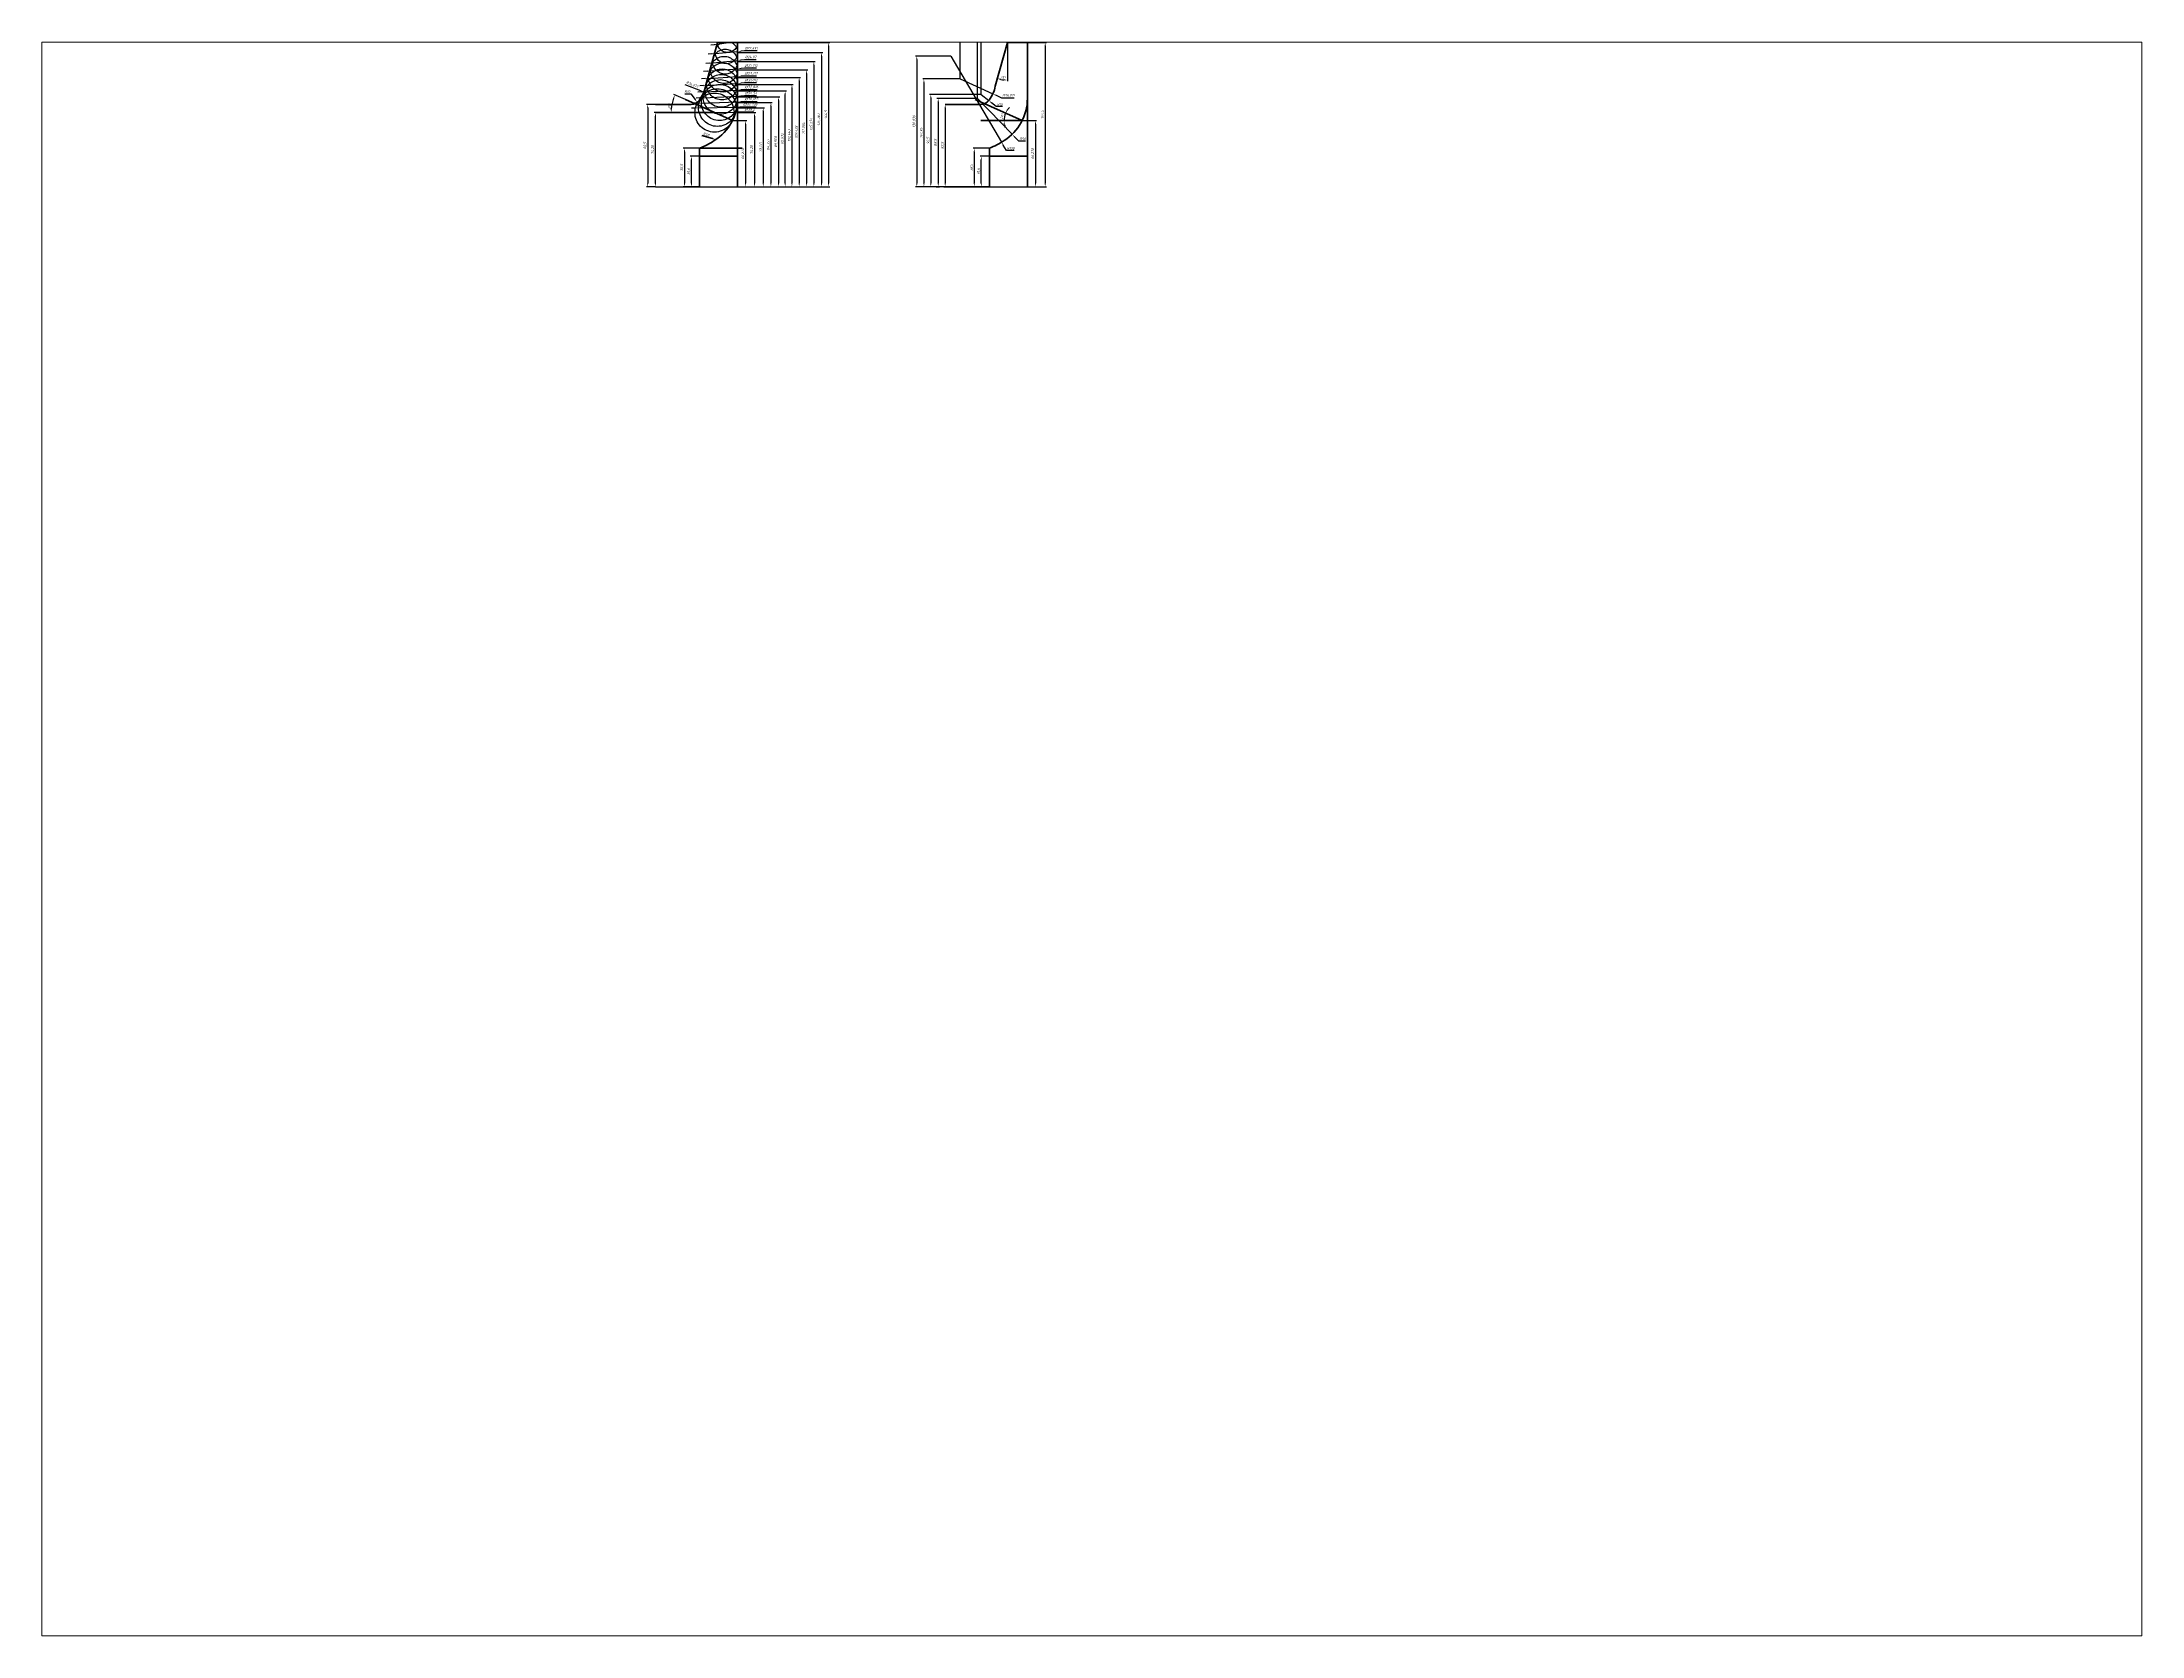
# Paper-space layout 'Лист2' of a CAD drawing. Header units: millimetres. Extents: x 0 to 257, y 0 to 195.
# The model-space entities are those that its viewports show. They can reach past a viewport. Long polylines and large blocks are cut down to what shows.
import ezdxf

# ---------------------------------------------------------------- set-up
doc = ezdxf.new("R2010")
doc.units = ezdxf.units.MM
doc.linetypes.add('невидимая2', pattern=[4.7625, 3.175, -1.5875])
doc.layers.get('0').update_dxf_attribs({"lineweight": 53})
for name, color, linetype, lineweight in [('Контур', 7, 'Continuous', 50), ('кр', 10, 'Continuous', 53), ('пунктир', 7, 'невидимая2', 25), ('размеры', 7, 'Continuous', 25)]:
    doc.layers.add(name, color=color, linetype=linetype, lineweight=lineweight)
doc.styles.add('Размер', font='isocpeur.ttf', dxfattribs={"oblique": 15})
doc.dimstyles.new('Две стрелки', dxfattribs={"dimtxt": 2.5, "dimasz": 3.5, "dimexe": 1.25, "dimexo": 0, "dimgap": 1, "dimtad": 1, "dimdec": 3, "dimtxsty": 'Размер', "dimcen": 2.5, "dimadec": 0, "dimazin": 0, "dimtfac": 1, "dimtdec": 3, "dimtmove": 0, "dimatfit": 3, "dimfxl": 1, "dimarcsym": 0})
doc.dimstyles.new('Две стрелки$3', dxfattribs={"dimtxt": 2.5, "dimasz": 3.5, "dimexe": 1.25, "dimexo": 0, "dimgap": 1, "dimtad": 1, "dimtoh": 1, "dimdec": 3, "dimtxsty": 'Размер', "dimcen": 2.5, "dimadec": 0, "dimazin": 0, "dimtfac": 1, "dimtdec": 3, "dimtmove": 0, "dimatfit": 3, "dimfxl": 1, "dimarcsym": 0})
doc.dimstyles.new('Две стрелки$4', dxfattribs={"dimtxt": 2.5, "dimasz": 3.5, "dimexe": 1.25, "dimexo": 0, "dimgap": 1, "dimtad": 1, "dimtoh": 1, "dimdec": 3, "dimtxsty": 'Размер', "dimcen": 2.5, "dimadec": 0, "dimazin": 0, "dimtfac": 1, "dimtdec": 3, "dimtmove": 0, "dimatfit": 3, "dimfxl": 1, "dimarcsym": 0})

# ---------------------------------------------------------------- blocks, each defined once
blk = doc.blocks.new('*D52')
at = {"color": 0, "lineweight": -2, "transparency": 16777216}
for p, q in [((124.8, 137.5), (139.3, 137.5)), ((138, 134), (138, 74.7)), ((130, 71.2), (139.3, 71.2))]:
    blk.add_line(p, q, dxfattribs=at)
at = {"color": 0, "transparency": 16777216}
for points in [[(137.5, 134), (138.6, 134), (138, 137.5)], [(137.5, 74.7), (138.6, 74.7), (138, 71.2)]]:
    blk.add_solid(points, dxfattribs=at)
at = {"layer": 'Defpoints', "color": 0, "transparency": 16777216}
for p in [(124.8, 137.5), (130, 71.2), (138, 71.2)]:
    blk.add_point(p, dxfattribs=at)
at = {"color": 0, "transparency": 16777216, "insert": (135.5, 104.4), "char_height": 2.5, "attachment_point": 5, "rotation": 90, "style": 'Размер'}
blk.add_mtext('66,278', dxfattribs=at)
blk = doc.blocks.new('*D53')
at = {"color": 0, "lineweight": -2, "transparency": 16777216}
for p, q in [((130, 145.5), (148.2, 145.5)), ((146.9, 142), (146.9, 74.7)), ((139.3, 71.2), (148.2, 71.2))]:
    blk.add_line(p, q, dxfattribs=at)
at = {"color": 0, "transparency": 16777216}
for points in [[(146.3, 142), (147.5, 142), (146.9, 145.5)], [(146.3, 74.7), (147.5, 74.7), (146.9, 71.2)]]:
    blk.add_solid(points, dxfattribs=at)
at = {"layer": 'Defpoints', "color": 0, "transparency": 16777216}
for p in [(130, 145.5), (139.3, 71.2), (146.9, 71.2)]:
    blk.add_point(p, dxfattribs=at)
at = {"color": 0, "transparency": 16777216, "insert": (144.4, 108.4), "char_height": 2.5, "attachment_point": 5, "rotation": 90, "style": 'Размер'}
blk.add_mtext('74,25', dxfattribs=at)
blk = doc.blocks.new('*D54')
at = {"color": 0, "lineweight": -2, "transparency": 16777216}
for p, q in [((130, 150.4), (156.9, 150.4)), ((155.7, 146.9), (155.7, 74.7)), ((148.2, 71.2), (156.9, 71.2))]:
    blk.add_line(p, q, dxfattribs=at)
at = {"color": 0, "transparency": 16777216}
for points in [[(155.1, 146.9), (156.3, 146.9), (155.7, 150.4)], [(155.1, 74.7), (156.3, 74.7), (155.7, 71.2)]]:
    blk.add_solid(points, dxfattribs=at)
at = {"layer": 'Defpoints', "color": 0, "transparency": 16777216}
for p in [(130, 150.4), (148.2, 71.2), (155.7, 71.2)]:
    blk.add_point(p, dxfattribs=at)
at = {"color": 0, "transparency": 16777216, "insert": (153.2, 110.8), "char_height": 2.5, "attachment_point": 5, "rotation": 90, "style": 'Размер'}
blk.add_mtext('79,131', dxfattribs=at)
blk = doc.blocks.new('*D55')
at = {"color": 0, "lineweight": -2, "transparency": 16777216}
for p, q in [((130, 155.6), (164.6, 155.6)), ((163.4, 152.1), (163.4, 74.7)), ((156.9, 71.2), (164.6, 71.2))]:
    blk.add_line(p, q, dxfattribs=at)
at = {"color": 0, "transparency": 16777216}
for points in [[(162.8, 152.1), (164, 152.1), (163.4, 155.6)], [(162.8, 74.7), (164, 74.7), (163.4, 71.2)]]:
    blk.add_solid(points, dxfattribs=at)
at = {"layer": 'Defpoints', "color": 0, "transparency": 16777216}
for p in [(130, 155.6), (156.9, 71.2), (163.4, 71.2)]:
    blk.add_point(p, dxfattribs=at)
at = {"color": 0, "transparency": 16777216, "insert": (160.9, 113.4), "char_height": 2.5, "attachment_point": 5, "rotation": 90, "style": 'Размер'}
blk.add_mtext('84,357', dxfattribs=at)
blk = doc.blocks.new('*D56')
at = {"color": 0, "lineweight": -2, "transparency": 16777216}
for p, q in [((130, 161.2), (172.2, 161.2)), ((171, 157.7), (171, 74.7)), ((164.6, 71.2), (172.2, 71.2))]:
    blk.add_line(p, q, dxfattribs=at)
at = {"color": 0, "transparency": 16777216}
for points in [[(170.4, 157.7), (171.5, 157.7), (171, 161.2)], [(170.4, 74.7), (171.5, 74.7), (171, 71.2)]]:
    blk.add_solid(points, dxfattribs=at)
at = {"layer": 'Defpoints', "color": 0, "transparency": 16777216}
for p in [(130, 161.2), (164.6, 71.2), (171, 71.2)]:
    blk.add_point(p, dxfattribs=at)
at = {"color": 0, "transparency": 16777216, "insert": (168.5, 116.2), "char_height": 2.5, "attachment_point": 5, "rotation": 90, "style": 'Размер'}
blk.add_mtext('89,958', dxfattribs=at)
blk = doc.blocks.new('*D57')
at = {"color": 0, "lineweight": -2, "transparency": 16777216}
for p, q in [((130, 167.2), (178.9, 167.2)), ((177.7, 74.7), (177.7, 163.7)), ((172.2, 71.2), (178.9, 71.2))]:
    blk.add_line(p, q, dxfattribs=at)
at = {"color": 0, "transparency": 16777216}
for points in [[(177.1, 163.7), (178.2, 163.7), (177.7, 167.2)], [(177.1, 74.7), (178.2, 74.7), (177.7, 71.2)]]:
    blk.add_solid(points, dxfattribs=at)
at = {"layer": 'Defpoints', "color": 0, "transparency": 16777216}
for p in [(130, 167.2), (177.7, 167.2), (172.2, 71.2)]:
    blk.add_point(p, dxfattribs=at)
at = {"color": 0, "transparency": 16777216, "insert": (175.2, 119.2), "char_height": 2.5, "attachment_point": 5, "rotation": 90, "style": 'Размер'}
blk.add_mtext('95,972', dxfattribs=at)
blk = doc.blocks.new('*D58')
at = {"color": 0, "lineweight": -2, "transparency": 16777216}
for p, q in [((130, 173.7), (185.7, 173.7)), ((184.4, 170.2), (184.4, 74.7)), ((178.9, 71.2), (185.7, 71.2))]:
    blk.add_line(p, q, dxfattribs=at)
at = {"color": 0, "transparency": 16777216}
for points in [[(183.9, 170.2), (185, 170.2), (184.4, 173.7)], [(183.9, 74.7), (185, 74.7), (184.4, 71.2)]]:
    blk.add_solid(points, dxfattribs=at)
at = {"layer": 'Defpoints', "color": 0, "transparency": 16777216}
for p in [(130, 173.7), (178.9, 71.2), (184.4, 71.2)]:
    blk.add_point(p, dxfattribs=at)
at = {"color": 0, "transparency": 16777216, "insert": (181.9, 122.5), "char_height": 2.5, "attachment_point": 5, "rotation": 90, "style": 'Размер'}
blk.add_mtext('102,443', dxfattribs=at)
blk = doc.blocks.new('*D59')
at = {"color": 0, "lineweight": -2, "transparency": 16777216}
for p, q in [((130, 180.7), (192.9, 180.7)), ((191.7, 177.2), (191.7, 74.7)), ((185.7, 71.2), (192.9, 71.2))]:
    blk.add_line(p, q, dxfattribs=at)
at = {"color": 0, "transparency": 16777216}
for points in [[(191.1, 177.2), (192.3, 177.2), (191.7, 180.7)], [(191.1, 74.7), (192.3, 74.7), (191.7, 71.2)]]:
    blk.add_solid(points, dxfattribs=at)
at = {"layer": 'Defpoints', "color": 0, "transparency": 16777216}
for p in [(130, 180.7), (185.7, 71.2), (191.7, 71.2)]:
    blk.add_point(p, dxfattribs=at)
at = {"color": 0, "transparency": 16777216, "insert": (189.2, 126), "char_height": 2.5, "attachment_point": 5, "rotation": 90, "style": 'Размер'}
blk.add_mtext('109,428', dxfattribs=at)
blk = doc.blocks.new('*D60')
at = {"color": 0, "lineweight": -2, "transparency": 16777216}
for p, q in [((130, 188.3), (200.2, 188.3)), ((198.9, 184.8), (198.9, 74.7)), ((192.9, 71.2), (200.2, 71.2))]:
    blk.add_line(p, q, dxfattribs=at)
at = {"color": 0, "transparency": 16777216}
for points in [[(198.4, 184.8), (199.5, 184.8), (198.9, 188.3)], [(198.4, 74.7), (199.5, 74.7), (198.9, 71.2)]]:
    blk.add_solid(points, dxfattribs=at)
at = {"layer": 'Defpoints', "color": 0, "transparency": 16777216}
for p in [(130, 188.3), (192.9, 71.2), (198.9, 71.2)]:
    blk.add_point(p, dxfattribs=at)
at = {"color": 0, "transparency": 16777216, "insert": (196.4, 129.8), "char_height": 2.5, "attachment_point": 5, "rotation": 90, "style": 'Размер'}
blk.add_mtext('117,004', dxfattribs=at)
blk = doc.blocks.new('*D61')
at = {"color": 0, "lineweight": -2, "transparency": 16777216}
for p, q in [((130, 196.5), (207.6, 196.5)), ((206.4, 193), (206.4, 74.7)), ((200.2, 71.2), (207.6, 71.2))]:
    blk.add_line(p, q, dxfattribs=at)
at = {"color": 0, "transparency": 16777216}
for points in [[(205.8, 193), (207, 193), (206.4, 196.5)], [(205.8, 74.7), (207, 74.7), (206.4, 71.2)]]:
    blk.add_solid(points, dxfattribs=at)
at = {"layer": 'Defpoints', "color": 0, "transparency": 16777216}
for p in [(130, 196.5), (200.2, 71.2), (206.4, 71.2)]:
    blk.add_point(p, dxfattribs=at)
at = {"color": 0, "transparency": 16777216, "insert": (203.9, 133.9), "char_height": 2.5, "attachment_point": 5, "rotation": 90, "style": 'Размер'}
blk.add_mtext('125,274', dxfattribs=at)
blk = doc.blocks.new('*D62')
at = {"color": 0, "lineweight": -2, "transparency": 16777216}
for p, q in [((130, 205.6), (215.4, 205.6)), ((214.1, 202.1), (214.1, 74.7)), ((207.6, 71.2), (215.4, 71.2))]:
    blk.add_line(p, q, dxfattribs=at)
at = {"color": 0, "transparency": 16777216}
for points in [[(213.5, 202.1), (214.7, 202.1), (214.1, 205.6)], [(213.5, 74.7), (214.7, 74.7), (214.1, 71.2)]]:
    blk.add_solid(points, dxfattribs=at)
at = {"layer": 'Defpoints', "color": 0, "transparency": 16777216}
for p in [(130, 205.6), (207.6, 71.2), (214.1, 71.2)]:
    blk.add_point(p, dxfattribs=at)
at = {"color": 0, "transparency": 16777216, "insert": (211.6, 138.4), "char_height": 2.5, "attachment_point": 5, "rotation": 90, "style": 'Размер'}
blk.add_mtext('134,383', dxfattribs=at)
blk = doc.blocks.new('*D63')
at = {"color": 0, "lineweight": -2, "transparency": 16777216}
for p, q in [((130, 215.7), (222.4, 215.7)), ((221.2, 212.2), (221.2, 74.7)), ((215.4, 71.2), (222.4, 71.2))]:
    blk.add_line(p, q, dxfattribs=at)
at = {"color": 0, "transparency": 16777216}
for points in [[(220.6, 212.2), (221.7, 212.2), (221.2, 215.7)], [(220.6, 74.7), (221.7, 74.7), (221.2, 71.2)]]:
    blk.add_solid(points, dxfattribs=at)
at = {"layer": 'Defpoints', "color": 0, "transparency": 16777216}
for p in [(130, 215.7), (215.4, 71.2), (221.2, 71.2)]:
    blk.add_point(p, dxfattribs=at)
at = {"color": 0, "transparency": 16777216, "insert": (218.7, 143.5), "char_height": 2.5, "attachment_point": 5, "rotation": 90, "style": 'Размер'}
blk.add_mtext('144,5', dxfattribs=at)
blk = doc.blocks.new('*D64')
at = {"color": 0, "lineweight": -2, "transparency": 16777216}
for p, q in [((92, 101.8), (82.6, 101.8)), ((83.8, 74.7), (83.8, 98.3)), ((92, 71.2), (82.6, 71.2))]:
    blk.add_line(p, q, dxfattribs=at)
at = {"color": 0, "transparency": 16777216}
for points in [[(83.2, 98.3), (84.4, 98.3), (83.8, 101.8)], [(83.2, 74.7), (84.4, 74.7), (83.8, 71.2)]]:
    blk.add_solid(points, dxfattribs=at)
at = {"layer": 'Defpoints', "color": 0, "transparency": 16777216}
for p in [(83.8, 101.8), (92, 101.8), (92, 71.2)]:
    blk.add_point(p, dxfattribs=at)
at = {"color": 0, "transparency": 16777216, "insert": (81.3, 86.5), "char_height": 2.5, "attachment_point": 5, "rotation": 90, "style": 'Размер'}
blk.add_mtext('30,6', dxfattribs=at)
blk = doc.blocks.new('*D65')
at = {"color": 0, "lineweight": -2, "transparency": 16777216}
for p, q in [((92, 109.8), (75.5, 109.8)), ((76.8, 106.3), (76.8, 74.7)), ((92, 71.2), (75.5, 71.2))]:
    blk.add_line(p, q, dxfattribs=at)
at = {"color": 0, "transparency": 16777216}
for points in [[(76.2, 106.3), (77.4, 106.3), (76.8, 109.8)], [(76.2, 74.7), (77.4, 74.7), (76.8, 71.2)]]:
    blk.add_solid(points, dxfattribs=at)
at = {"layer": 'Defpoints', "color": 0, "transparency": 16777216}
for p in [(92, 109.8), (76.8, 71.2), (92, 71.2)]:
    blk.add_point(p, dxfattribs=at)
at = {"color": 0, "transparency": 16777216, "insert": (74.3, 90.5), "char_height": 2.5, "attachment_point": 5, "rotation": 90, "style": 'Размер'}
blk.add_mtext('38,5', dxfattribs=at)
blk = doc.blocks.new('*D66')
at = {"color": 0, "lineweight": -2, "transparency": 16777216}
for p, q in [((47.7, 145.5), (46.4, 145.5)), ((47.7, 74.7), (47.7, 142)), ((47.7, 71.2), (46.4, 71.2))]:
    blk.add_line(p, q, dxfattribs=at)
at = {"color": 0, "transparency": 16777216}
for points in [[(47.1, 142), (48.3, 142), (47.7, 145.5)], [(47.1, 74.7), (48.3, 74.7), (47.7, 71.2)]]:
    blk.add_solid(points, dxfattribs=at)
at = {"layer": 'Defpoints', "color": 0, "transparency": 16777216}
for p in [(47.7, 145.5), (47.7, 145.5), (47.7, 71.2)]:
    blk.add_point(p, dxfattribs=at)
at = {"color": 0, "transparency": 16777216, "insert": (45.2, 108.4), "char_height": 2.5, "attachment_point": 5, "rotation": 90, "style": 'Размер'}
blk.add_mtext('74,25', dxfattribs=at)
blk = doc.blocks.new('*D67')
at = {"color": 0, "lineweight": -2, "transparency": 16777216}
for p, q in [((47.7, 153.7), (38.7, 153.7)), ((40, 150.2), (40, 74.7)), ((46.4, 71.2), (38.7, 71.2))]:
    blk.add_line(p, q, dxfattribs=at)
at = {"color": 0, "transparency": 16777216}
for points in [[(39.4, 150.2), (40.6, 150.2), (40, 153.7)], [(39.4, 74.7), (40.6, 74.7), (40, 71.2)]]:
    blk.add_solid(points, dxfattribs=at)
at = {"layer": 'Defpoints', "color": 0, "transparency": 16777216}
for p in [(47.7, 153.7), (40, 71.2), (46.4, 71.2)]:
    blk.add_point(p, dxfattribs=at)
at = {"color": 0, "transparency": 16777216, "insert": (37.5, 112.5), "char_height": 2.5, "attachment_point": 5, "rotation": 90, "style": 'Размер'}
blk.add_mtext('82,5', dxfattribs=at)
blk = doc.blocks.new('*D68')
at = {"color": 0, "lineweight": -2, "transparency": 16777216}
for p, q in [((77.1, 164.2), (83.2, 164.2)), ((83.2, 164.2), (87.5, 158.6))]:
    blk.add_line(p, q, dxfattribs=at)
at = {"color": 0, "transparency": 16777216}
blk.add_solid([(87.9, 158.9), (87, 158.2), (89.6, 155.8)], dxfattribs=at)
at = {"layer": 'Defpoints', "color": 0, "transparency": 16777216}
for p in [(83.6, 163.7), (89.6, 155.8)]:
    blk.add_point(p, dxfattribs=at)
at = {"color": 0, "transparency": 16777216, "insert": (79.6, 166.5), "char_height": 2.5, "attachment_point": 5, "style": 'Размер'}
blk.add_mtext('R10', dxfattribs=at)
blk = doc.blocks.new('*D69')
at = {"color": 0, "lineweight": -2, "transparency": 16777216}
blk.add_line((77.3, 173.5), (93, 167.5), dxfattribs=at)
at = {"color": 0, "transparency": 16777216}
blk.add_solid([(93.2, 168), (92.8, 167), (96.2, 166.2)], dxfattribs=at)
at = {"layer": 'Defpoints', "color": 0, "transparency": 16777216}
for p in [(62.6, 179.2), (96.2, 166.2)]:
    blk.add_point(p, dxfattribs=at)
at = {"color": 0, "transparency": 16777216, "insert": (84.4, 173.5), "char_height": 2.5, "attachment_point": 5, "rotation": 338.9426, "style": 'Размер'}
blk.add_mtext('R36,071', dxfattribs=at)
blk = doc.blocks.new('*D70')
at = {"color": 0, "lineweight": -2, "transparency": 16777216}
for p, q in [((109.9, 215.7), (109.9, 232.3)), ((130, 215.7), (130, 232.3)), ((126.5, 231.1), (113.4, 231.1))]:
    blk.add_line(p, q, dxfattribs=at)
at = {"color": 0, "transparency": 16777216}
for points in [[(113.4, 231.7), (113.4, 230.5), (109.9, 231.1)], [(126.5, 231.7), (126.5, 230.5), (130, 231.1)]]:
    blk.add_solid(points, dxfattribs=at)
at = {"layer": 'Defpoints', "color": 0, "transparency": 16777216}
for p in [(109.9, 231.1), (109.9, 215.7), (130, 215.7)]:
    blk.add_point(p, dxfattribs=at)
at = {"color": 0, "transparency": 16777216, "insert": (120, 233.6), "char_height": 2.5, "attachment_point": 5, "style": 'Размер'}
blk.add_mtext('20,1', dxfattribs=at)
blk = doc.blocks.new('*D71')
at = {"color": 0, "lineweight": -2, "transparency": 16777216}
for p, q in [((106.6, 213.5), (103.2, 212.9)), ((110.1, 214.1), (129.9, 217.4)), ((136.8, 218.6), (133.4, 218)), ((145.9, 218.6), (136.8, 218.6))]:
    blk.add_line(p, q, dxfattribs=at)
at = {"color": 0, "transparency": 16777216}
for points in [[(106.5, 214.1), (106.7, 212.9), (110.1, 214.1)], [(133.3, 218.6), (133.5, 217.4), (129.9, 217.4)]]:
    blk.add_solid(points, dxfattribs=at)
at = {"layer": 'Defpoints', "color": 0, "transparency": 16777216}
for p in [(110.1, 214.1), (129.9, 217.4)]:
    blk.add_point(p, dxfattribs=at)
at = {"color": 0, "transparency": 16777216, "insert": (141.8, 221.1), "char_height": 2.5, "attachment_point": 5, "style": 'Размер'}
blk.add_mtext('∅20,1', dxfattribs=at)
blk = doc.blocks.new('*D72')
at = {"color": 0, "lineweight": -2, "transparency": 16777216}
for p, q in [((104.1, 204.4), (100.7, 204.1)), ((107.6, 204.7), (130, 206.6)), ((137, 207.2), (133.5, 206.9)), ((149.5, 207.2), (137, 207.2))]:
    blk.add_line(p, q, dxfattribs=at)
at = {"color": 0, "transparency": 16777216}
for points in [[(104.1, 205), (104.2, 203.8), (107.6, 204.7)], [(133.4, 207.5), (133.5, 206.3), (130, 206.6)]]:
    blk.add_solid(points, dxfattribs=at)
at = {"layer": 'Defpoints', "color": 0, "transparency": 16777216}
for p in [(107.6, 204.7), (130, 206.6)]:
    blk.add_point(p, dxfattribs=at)
at = {"color": 0, "transparency": 16777216, "insert": (143.7, 209.7), "char_height": 2.5, "attachment_point": 5, "style": 'Размер'}
blk.add_mtext('%%C22,651', dxfattribs=at)
blk = doc.blocks.new('*D73')
at = {"color": 0, "lineweight": -2, "transparency": 16777216}
for p, q in [((101.7, 194.9), (98.2, 194.6)), ((105.2, 195.3), (130, 197.8)), ((136.9, 198.4), (133.5, 198.1)), ((148.5, 198.4), (136.9, 198.4))]:
    blk.add_line(p, q, dxfattribs=at)
at = {"color": 0, "transparency": 16777216}
for points in [[(101.6, 195.5), (101.8, 194.4), (105.2, 195.3)], [(133.4, 198.7), (133.5, 197.5), (130, 197.8)]]:
    blk.add_solid(points, dxfattribs=at)
at = {"layer": 'Defpoints', "color": 0, "transparency": 16777216}
for p in [(105.2, 195.3), (130, 197.8)]:
    blk.add_point(p, dxfattribs=at)
at = {"color": 0, "transparency": 16777216, "insert": (143.2, 200.9), "char_height": 2.5, "attachment_point": 5, "style": 'Размер'}
blk.add_mtext('%%C24,97', dxfattribs=at)
blk = doc.blocks.new('*D74')
at = {"color": 0, "lineweight": -2, "transparency": 16777216}
for p, q in [((103, 187.2), (130, 189.3)), ((137, 189.9), (133.5, 189.6)), ((149, 189.9), (137, 189.9)), ((99.5, 186.9), (96, 186.6))]:
    blk.add_line(p, q, dxfattribs=at)
at = {"color": 0, "transparency": 16777216}
for points in [[(133.4, 190.2), (133.5, 189), (130, 189.3)], [(99.4, 187.5), (99.5, 186.3), (103, 187.2)]]:
    blk.add_solid(points, dxfattribs=at)
at = {"layer": 'Defpoints', "color": 0, "transparency": 16777216}
for p in [(130, 189.3), (103, 187.2)]:
    blk.add_point(p, dxfattribs=at)
at = {"color": 0, "transparency": 16777216, "insert": (143.5, 192.4), "char_height": 2.5, "attachment_point": 5, "style": 'Размер'}
blk.add_mtext('∅27,112', dxfattribs=at)
blk = doc.blocks.new('*D75')
at = {"color": 0, "lineweight": -2, "transparency": 16777216}
for p, q in [((97.5, 179.5), (94, 179.2)), ((101, 179.7), (130, 181.7)), ((137, 182.1), (133.5, 181.9)), ((149, 182.1), (137, 182.1))]:
    blk.add_line(p, q, dxfattribs=at)
at = {"color": 0, "transparency": 16777216}
for points in [[(97.4, 180), (97.5, 178.9), (101, 179.7)], [(133.5, 182.5), (133.5, 181.3), (130, 181.7)]]:
    blk.add_solid(points, dxfattribs=at)
at = {"layer": 'Defpoints', "color": 0, "transparency": 16777216}
for p in [(101, 179.7), (130, 181.7)]:
    blk.add_point(p, dxfattribs=at)
at = {"color": 0, "transparency": 16777216, "insert": (143.5, 184.6), "char_height": 2.5, "attachment_point": 5, "style": 'Размер'}
blk.add_mtext('∅29,117', dxfattribs=at)
blk = doc.blocks.new('*D76')
at = {"color": 0, "lineweight": -2, "transparency": 16777216}
for p, q in [((95.6, 172.5), (92.1, 172.2)), ((99.1, 172.7), (130, 174.7)), ((137, 175.2), (133.5, 174.9)), ((149, 175.2), (137, 175.2))]:
    blk.add_line(p, q, dxfattribs=at)
at = {"color": 0, "transparency": 16777216}
for points in [[(95.5, 173), (95.6, 171.9), (99.1, 172.7)], [(133.5, 175.5), (133.5, 174.3), (130, 174.7)]]:
    blk.add_solid(points, dxfattribs=at)
at = {"layer": 'Defpoints', "color": 0, "transparency": 16777216}
for p in [(99.1, 172.7), (130, 174.7)]:
    blk.add_point(p, dxfattribs=at)
at = {"color": 0, "transparency": 16777216, "insert": (143.5, 177.7), "char_height": 2.5, "attachment_point": 5, "style": 'Размер'}
blk.add_mtext('∅31,012', dxfattribs=at)
blk = doc.blocks.new('*D77')
at = {"color": 0, "lineweight": -2, "transparency": 16777216}
for p, q in [((137, 168.4), (133.5, 168.3)), ((149.6, 168.4), (137, 168.4)), ((93.8, 166.2), (90.3, 166)), ((97.2, 166.4), (130, 168.1))]:
    blk.add_line(p, q, dxfattribs=at)
at = {"color": 0, "transparency": 16777216}
for points in [[(133.5, 168.8), (133.5, 167.7), (130, 168.1)], [(93.7, 166.8), (93.8, 165.6), (97.2, 166.4)]]:
    blk.add_solid(points, dxfattribs=at)
at = {"layer": 'Defpoints', "color": 0, "transparency": 16777216}
for p in [(97.2, 166.4), (130, 168.1)]:
    blk.add_point(p, dxfattribs=at)
at = {"color": 0, "transparency": 16777216, "insert": (143.8, 170.9), "char_height": 2.5, "attachment_point": 5, "style": 'Размер'}
blk.add_mtext('∅32,816', dxfattribs=at)
blk = doc.blocks.new('*D78')
at = {"color": 0, "lineweight": -2, "transparency": 16777216}
for p, q in [((92, 160.3), (88.5, 160.1)), ((95.5, 160.4), (130, 162)), ((137, 162.3), (133.5, 162.1)), ((148.8, 162.3), (137, 162.3))]:
    blk.add_line(p, q, dxfattribs=at)
at = {"color": 0, "transparency": 16777216}
for points in [[(92, 160.9), (92, 159.7), (95.5, 160.4)], [(133.5, 162.7), (133.5, 161.5), (130, 162)]]:
    blk.add_solid(points, dxfattribs=at)
at = {"layer": 'Defpoints', "color": 0, "transparency": 16777216}
for p in [(95.5, 160.4), (130, 162)]:
    blk.add_point(p, dxfattribs=at)
at = {"color": 0, "transparency": 16777216, "insert": (143.4, 164.8), "char_height": 2.5, "attachment_point": 5, "style": 'Размер'}
blk.add_mtext('∅34,54', dxfattribs=at)
blk = doc.blocks.new('*D79')
at = {"color": 0, "lineweight": -2, "transparency": 16777216}
for p, q in [((90.4, 154.9), (86.9, 154.8)), ((93.9, 155), (130, 156.2)), ((137, 156.4), (133.5, 156.3)), ((149.6, 156.4), (137, 156.4))]:
    blk.add_line(p, q, dxfattribs=at)
at = {"color": 0, "transparency": 16777216}
for points in [[(90.3, 155.5), (90.4, 154.3), (93.9, 155)], [(133.5, 156.9), (133.5, 155.7), (130, 156.2)]]:
    blk.add_solid(points, dxfattribs=at)
at = {"layer": 'Defpoints', "color": 0, "transparency": 16777216}
for p in [(93.9, 155), (130, 156.2)]:
    blk.add_point(p, dxfattribs=at)
at = {"color": 0, "transparency": 16777216, "insert": (143.8, 158.9), "char_height": 2.5, "attachment_point": 5, "style": 'Размер'}
blk.add_mtext('∅36,183', dxfattribs=at)
blk = doc.blocks.new('*D80')
at = {"color": 0, "lineweight": -2, "transparency": 16777216}
for p, q in [((87.4, 150.1), (83.9, 150)), ((90.9, 150.2), (128.6, 150.9)), ((135.6, 151), (132.1, 151)), ((148.7, 151), (135.6, 151))]:
    blk.add_line(p, q, dxfattribs=at)
at = {"color": 0, "transparency": 16777216}
for points in [[(87.4, 150.7), (87.4, 149.5), (90.9, 150.2)], [(132.1, 151.6), (132.1, 150.4), (128.6, 150.9)]]:
    blk.add_solid(points, dxfattribs=at)
at = {"layer": 'Defpoints', "color": 0, "transparency": 16777216}
for p in [(90.9, 150.2), (128.6, 150.9)]:
    blk.add_point(p, dxfattribs=at)
at = {"color": 0, "transparency": 16777216, "insert": (142.7, 153.5), "char_height": 2.5, "attachment_point": 5, "style": 'Размер'}
blk.add_mtext('∅37,738', dxfattribs=at)
blk = doc.blocks.new('*D81')
at = {"color": 0, "lineweight": -2, "transparency": 16777216}
for p, q in [((83.8, 145.2), (80.3, 145.1)), ((87.3, 145.2), (126.5, 145.8)), ((136.8, 145.9), (130, 145.8)), ((146.4, 145.9), (136.8, 145.9))]:
    blk.add_line(p, q, dxfattribs=at)
at = {"color": 0, "transparency": 16777216}
for points in [[(83.8, 145.8), (83.8, 144.6), (87.3, 145.2)], [(130, 146.4), (130, 145.2), (126.5, 145.8)]]:
    blk.add_solid(points, dxfattribs=at)
at = {"layer": 'Defpoints', "color": 0, "transparency": 16777216}
for p in [(87.3, 145.2), (126.5, 145.8)]:
    blk.add_point(p, dxfattribs=at)
at = {"color": 0, "transparency": 16777216, "insert": (142.1, 148.4), "char_height": 2.5, "attachment_point": 5, "style": 'Размер'}
blk.add_mtext('∅39,2', dxfattribs=at)
blk = doc.blocks.new('*D82')
at = {"layer": 'Defpoints', "color": 0, "transparency": 16777216}
for p in [(415, 137.5), (420.3, 71.2), (428.3, 71.2)]:
    blk.add_point(p, dxfattribs=at)
at = {"layer": 'размеры', "color": 0, "lineweight": -2, "transparency": 16777216}
for p, q in [((415, 137.5), (429.5, 137.5)), ((428.3, 134), (428.3, 74.7)), ((420.3, 71.2), (429.5, 71.2))]:
    blk.add_line(p, q, dxfattribs=at)
at = {"layer": 'размеры', "color": 0, "transparency": 16777216}
for points in [[(427.7, 134), (428.9, 134), (428.3, 137.5)], [(427.7, 74.7), (428.9, 74.7), (428.3, 71.2)]]:
    blk.add_solid(points, dxfattribs=at)
at = {"layer": 'размеры', "color": 0, "transparency": 16777216, "insert": (425.8, 104.4), "char_height": 2.5, "attachment_point": 5, "rotation": 90, "style": 'Размер'}
blk.add_mtext('66,278', dxfattribs=at)
blk = doc.blocks.new('*D83')
at = {"layer": 'Defpoints', "color": 0, "transparency": 16777216}
for p in [(420.3, 215.7), (429.5, 71.2), (438.1, 71.2)]:
    blk.add_point(p, dxfattribs=at)
at = {"layer": 'размеры', "color": 0, "lineweight": -2, "transparency": 16777216}
for p, q in [((420.3, 215.7), (439.4, 215.7)), ((438.1, 212.2), (438.1, 74.7)), ((429.5, 71.2), (439.4, 71.2))]:
    blk.add_line(p, q, dxfattribs=at)
at = {"layer": 'размеры', "color": 0, "transparency": 16777216}
for points in [[(437.5, 212.2), (438.7, 212.2), (438.1, 215.7)], [(437.5, 74.7), (438.7, 74.7), (438.1, 71.2)]]:
    blk.add_solid(points, dxfattribs=at)
at = {"layer": 'размеры', "color": 0, "transparency": 16777216, "insert": (435.6, 143.5), "char_height": 2.5, "attachment_point": 5, "rotation": 90, "style": 'Размер'}
blk.add_mtext('144,5', dxfattribs=at)
blk = doc.blocks.new('*D84')
at = {"layer": 'Defpoints', "color": 0, "transparency": 16777216}
for p in [(374.1, 101.8), (382.2, 101.8), (382.2, 71.2)]:
    blk.add_point(p, dxfattribs=at)
at = {"layer": 'размеры', "color": 0, "lineweight": -2, "transparency": 16777216}
for p, q in [((382.2, 101.8), (372.8, 101.8)), ((374.1, 74.7), (374.1, 98.3)), ((382.2, 71.2), (372.8, 71.2))]:
    blk.add_line(p, q, dxfattribs=at)
at = {"layer": 'размеры', "color": 0, "transparency": 16777216}
for points in [[(373.5, 98.3), (374.6, 98.3), (374.1, 101.8)], [(373.5, 74.7), (374.6, 74.7), (374.1, 71.2)]]:
    blk.add_solid(points, dxfattribs=at)
at = {"layer": 'размеры', "color": 0, "transparency": 16777216, "insert": (371.6, 86.5), "char_height": 2.5, "attachment_point": 5, "rotation": 90, "style": 'Размер'}
blk.add_mtext('30,6', dxfattribs=at)
blk = doc.blocks.new('*D85')
at = {"layer": 'Defpoints', "color": 0, "transparency": 16777216}
for p in [(382.2, 109.8), (367, 71.2), (382.2, 71.2)]:
    blk.add_point(p, dxfattribs=at)
at = {"layer": 'размеры', "color": 0, "lineweight": -2, "transparency": 16777216}
for p, q in [((382.2, 109.8), (365.8, 109.8)), ((367, 106.3), (367, 74.7)), ((382.2, 71.2), (365.8, 71.2))]:
    blk.add_line(p, q, dxfattribs=at)
at = {"layer": 'размеры', "color": 0, "transparency": 16777216}
for points in [[(366.5, 106.3), (367.6, 106.3), (367, 109.8)], [(366.5, 74.7), (367.6, 74.7), (367, 71.2)]]:
    blk.add_solid(points, dxfattribs=at)
at = {"layer": 'размеры', "color": 0, "transparency": 16777216, "insert": (364.5, 90.5), "char_height": 2.5, "attachment_point": 5, "rotation": 90, "style": 'Размер'}
blk.add_mtext('38,5', dxfattribs=at)
blk = doc.blocks.new('*D86')
at = {"layer": 'Defpoints', "color": 0, "transparency": 16777216}
for p in [(337.9, 153.7), (336.7, 71.2), (337.9, 71.2)]:
    blk.add_point(p, dxfattribs=at)
at = {"layer": 'размеры', "color": 0, "lineweight": -2, "transparency": 16777216}
for p, q in [((337.9, 153.7), (339.2, 153.7)), ((337.9, 150.2), (337.9, 74.7)), ((336.7, 71.2), (339.2, 71.2))]:
    blk.add_line(p, q, dxfattribs=at)
at = {"layer": 'размеры', "color": 0, "transparency": 16777216}
for points in [[(337.4, 150.2), (338.5, 150.2), (337.9, 153.7)], [(337.4, 74.7), (338.5, 74.7), (337.9, 71.2)]]:
    blk.add_solid(points, dxfattribs=at)
at = {"layer": 'размеры', "color": 0, "transparency": 16777216, "insert": (335.4, 112.5), "char_height": 2.5, "attachment_point": 5, "rotation": 90, "style": 'Размер'}
blk.add_mtext('82,5', dxfattribs=at)
blk = doc.blocks.new('*D87')
at = {"layer": 'Defpoints', "color": 0, "transparency": 16777216}
for p in [(400.2, 223), (400.2, 215.7), (420.3, 215.7)]:
    blk.add_point(p, dxfattribs=at)
at = {"layer": 'размеры', "color": 0, "lineweight": -2, "transparency": 16777216}
for p, q in [((400.2, 215.7), (400.2, 224.3)), ((416.8, 223), (403.7, 223)), ((420.3, 215.7), (420.3, 224.3))]:
    blk.add_line(p, q, dxfattribs=at)
at = {"layer": 'размеры', "color": 0, "transparency": 16777216}
for points in [[(403.7, 223.6), (403.7, 222.4), (400.2, 223)], [(416.8, 223.6), (416.8, 222.4), (420.3, 223)]]:
    blk.add_solid(points, dxfattribs=at)
at = {"layer": 'размеры', "color": 0, "transparency": 16777216, "insert": (410.2, 225.5), "char_height": 2.5, "attachment_point": 5, "style": 'Размер'}
blk.add_mtext('20,1', dxfattribs=at)
blk = doc.blocks.new('*D88')
at = {"color": 0, "lineweight": -2, "transparency": 16777216}
blk.add_line((77.7, 158.5), (66.1, 163.7), dxfattribs=at)
blk.add_arc((106.9, 145.5), 43.4, 160.6206, 175.3794, dxfattribs=at)
at = {"color": 0, "transparency": 16777216}
for points in [[(64.2, 149), (63, 149), (63.5, 145.5)], [(65.4, 160.1), (66.5, 159.7), (67.2, 163.2)]]:
    blk.add_solid(points, dxfattribs=at)
at = {"layer": 'Defpoints', "color": 0, "transparency": 16777216}
for p in [(65.2, 157.5), (77.7, 158.5), (47.7, 145.5), (106.9, 145.5), (124.8, 137.5)]:
    blk.add_point(p, dxfattribs=at)
at = {"color": 0, "transparency": 16777216, "insert": (61.7, 152), "char_height": 2.5, "attachment_point": 5, "rotation": 81.8272, "style": 'Размер'}
blk.add_mtext('24°', dxfattribs=at)
blk = doc.blocks.new('*D89')
at = {"layer": 'Defpoints', "color": 0, "transparency": 16777216}
for p in [(368, 158.5), (373.5, 137.5), (397.5, 142.5), (415, 137.5), (415, 137.5)]:
    blk.add_point(p, dxfattribs=at)
at = {"layer": 'размеры', "color": 0, "lineweight": -2, "transparency": 16777216}
for start, end in [(133.9419, 144.9709), (156, 180), (191.0291, 202.0581)]:
    blk.add_arc((415, 137.5), 18.2, start, end, dxfattribs=at)
at = {"layer": 'размеры', "color": 0, "transparency": 16777216}
for points in [[(400.6, 147.7), (399.6, 148.3), (398.4, 144.9)], [(396.6, 134), (397.7, 134.1), (396.8, 137.5)]]:
    blk.add_solid(points, dxfattribs=at)
at = {"layer": 'размеры', "color": 0, "transparency": 16777216, "insert": (395, 141.8), "char_height": 2.5, "attachment_point": 5, "rotation": 78, "style": 'Размер'}
blk.add_mtext('24°', dxfattribs=at)
blk = doc.blocks.new('*D90')
at = {"layer": 'Defpoints', "color": 0, "transparency": 16777216}
for p in [(400.2, 215.7), (400.2, 215.7), (388.1, 171.8), (393.5, 178.7), (400.2, 180.5)]:
    blk.add_point(p, dxfattribs=at)
at = {"layer": 'размеры', "color": 0, "lineweight": -2, "transparency": 16777216}
blk.add_line((400.2, 180.5), (400.2, 176.9), dxfattribs=at)
blk.add_arc((400.2, 215.7), 37.6, 259.9851, 264.6655, dxfattribs=at)
at = {"layer": 'размеры', "color": 0, "transparency": 16777216}
for points in [[(393.5, 178.1), (393.8, 179.3), (390.2, 179.5)], [(396.7, 178.9), (396.7, 177.7), (400.2, 178.1)]]:
    blk.add_solid(points, dxfattribs=at)
at = {"layer": 'размеры', "color": 0, "transparency": 16777216, "insert": (396.1, 180.6), "char_height": 2.5, "attachment_point": 5, "rotation": 353.4439, "style": 'Размер'}
blk.add_mtext('15°', dxfattribs=at)
blk = doc.blocks.new('*D91')
at = {"layer": 'Defpoints', "color": 0, "transparency": 16777216}
for p in [(370.3, 159.7), (405, 123.8)]:
    blk.add_point(p, dxfattribs=at)
at = {"layer": 'размеры', "color": 0, "lineweight": -2, "transparency": 16777216}
for p, q in [((370.3, 159.7), (405, 123.8)), ((411.6, 116.9), (407.4, 121.2)), ((418.3, 116.9), (411.6, 116.9))]:
    blk.add_line(p, q, dxfattribs=at)
at = {"layer": 'размеры', "color": 0, "transparency": 16777216}
blk.add_solid([(407.8, 121.6), (407, 120.8), (405, 123.8)], dxfattribs=at)
at = {"layer": 'размеры', "color": 0, "transparency": 16777216, "insert": (415.4, 119.2), "char_height": 2.5, "attachment_point": 5, "style": 'Размер'}
blk.add_mtext('R50', dxfattribs=at)
blk = doc.blocks.new('*D92')
at = {"layer": 'Defpoints', "color": 0, "transparency": 16777216}
for p in [(373.8, 163.7), (381.6, 157.5)]:
    blk.add_point(p, dxfattribs=at)
at = {"layer": 'размеры', "color": 0, "lineweight": -2, "transparency": 16777216}
for p, q in [((373.8, 163.7), (381.6, 157.5)), ((389, 151.5), (384.3, 155.3)), ((395.2, 151.5), (389, 151.5))]:
    blk.add_line(p, q, dxfattribs=at)
at = {"layer": 'размеры', "color": 0, "transparency": 16777216}
blk.add_solid([(384.7, 155.7), (384, 154.8), (381.6, 157.5)], dxfattribs=at)
at = {"layer": 'размеры', "color": 0, "transparency": 16777216, "insert": (392.6, 153.7), "char_height": 2.5, "attachment_point": 5, "style": 'Размер'}
blk.add_mtext('R10', dxfattribs=at)
blk = doc.blocks.new('*D93')
at = {"layer": 'Defpoints', "color": 0, "transparency": 16777216}
for p in [(352.8, 179.2), (385.6, 164.2)]:
    blk.add_point(p, dxfattribs=at)
at = {"layer": 'размеры', "color": 0, "lineweight": -2, "transparency": 16777216}
for p, q in [((352.8, 179.2), (385.6, 164.2)), ((394.7, 160.1), (388.8, 162.8)), ((407, 160.1), (394.7, 160.1))]:
    blk.add_line(p, q, dxfattribs=at)
at = {"layer": 'размеры', "color": 0, "transparency": 16777216}
blk.add_solid([(389.1, 163.3), (388.6, 162.3), (385.6, 164.2)], dxfattribs=at)
at = {"layer": 'размеры', "color": 0, "transparency": 16777216, "insert": (401.4, 162.6), "char_height": 2.5, "attachment_point": 5, "style": 'Размер'}
blk.add_mtext('R36,071', dxfattribs=at)
blk = doc.blocks.new('*D94')
at = {"layer": 'Defpoints', "color": 0, "transparency": 16777216}
for p in [(370.3, 159.7), (329, 71.2), (330.9, 71.2)]:
    blk.add_point(p, dxfattribs=at)
at = {"layer": 'размеры', "color": 0, "lineweight": -2, "transparency": 16777216}
for p, q in [((370.3, 159.7), (329.7, 159.7)), ((330.9, 156.2), (330.9, 74.7)), ((329, 71.2), (332.2, 71.2))]:
    blk.add_line(p, q, dxfattribs=at)
at = {"layer": 'размеры', "color": 0, "transparency": 16777216}
for points in [[(330.4, 156.2), (331.5, 156.2), (330.9, 159.7)], [(330.4, 74.7), (331.5, 74.7), (330.9, 71.2)]]:
    blk.add_solid(points, dxfattribs=at)
at = {"layer": 'размеры', "color": 0, "transparency": 16777216, "insert": (328.4, 115.5), "char_height": 2.5, "attachment_point": 5, "rotation": 90, "style": 'Размер'}
blk.add_mtext('88,5', dxfattribs=at)
blk = doc.blocks.new('*D95')
at = {"layer": 'Defpoints', "color": 0, "transparency": 16777216}
for p in [(343.7, 202.1), (394.3, 115.9)]:
    blk.add_point(p, dxfattribs=at)
at = {"layer": 'размеры', "color": 0, "lineweight": -2, "transparency": 16777216}
for p, q in [((343.7, 202.1), (394.3, 115.9)), ((399.2, 107.7), (396.1, 112.9)), ((407.1, 107.7), (399.2, 107.7))]:
    blk.add_line(p, q, dxfattribs=at)
at = {"layer": 'размеры', "color": 0, "transparency": 16777216}
blk.add_solid([(396.6, 113.2), (395.6, 112.6), (394.3, 115.9)], dxfattribs=at)
at = {"layer": 'размеры', "color": 0, "transparency": 16777216, "insert": (403.6, 109.9), "char_height": 2.5, "attachment_point": 5, "style": 'Размер'}
blk.add_mtext('R100', dxfattribs=at)
blk = doc.blocks.new('*D96')
at = {"layer": 'Defpoints', "color": 0, "transparency": 16777216}
for p in [(343.7, 202.1), (309.5, 71.2), (321.5, 71.2)]:
    blk.add_point(p, dxfattribs=at)
at = {"layer": 'размеры', "color": 0, "lineweight": -2, "transparency": 16777216}
for p, q in [((343.7, 202.1), (308.2, 202.1)), ((309.5, 198.6), (309.5, 74.7)), ((321.5, 71.2), (308.2, 71.2))]:
    blk.add_line(p, q, dxfattribs=at)
at = {"layer": 'размеры', "color": 0, "transparency": 16777216}
for points in [[(308.9, 198.6), (310.1, 198.6), (309.5, 202.1)], [(308.9, 74.7), (310.1, 74.7), (309.5, 71.2)]]:
    blk.add_solid(points, dxfattribs=at)
at = {"layer": 'размеры', "color": 0, "transparency": 16777216, "insert": (307, 136.7), "char_height": 2.5, "attachment_point": 5, "rotation": 90, "style": 'Размер'}
blk.add_mtext('130,836', dxfattribs=at)
blk = doc.blocks.new('*D97')
at = {"layer": 'Defpoints', "color": 0, "transparency": 16777216}
for p in [(352.8, 179.2), (316.6, 71.2), (352.8, 71.2)]:
    blk.add_point(p, dxfattribs=at)
at = {"layer": 'размеры', "color": 0, "lineweight": -2, "transparency": 16777216}
for p, q in [((352.8, 179.2), (315.4, 179.2)), ((316.6, 175.7), (316.6, 74.7)), ((352.8, 71.2), (315.4, 71.2))]:
    blk.add_line(p, q, dxfattribs=at)
at = {"layer": 'размеры', "color": 0, "transparency": 16777216}
for points in [[(316.1, 175.7), (317.2, 175.7), (316.6, 179.2)], [(316.1, 74.7), (317.2, 74.7), (316.6, 71.2)]]:
    blk.add_solid(points, dxfattribs=at)
at = {"layer": 'размеры', "color": 0, "transparency": 16777216, "insert": (314.1, 125.2), "char_height": 2.5, "attachment_point": 5, "rotation": 90, "style": 'Размер'}
blk.add_mtext('107,95', dxfattribs=at)
blk = doc.blocks.new('*D98')
at = {"layer": 'Defpoints', "color": 0, "transparency": 16777216}
for p in [(373.8, 163.7), (323.5, 71.2), (365.8, 71.2)]:
    blk.add_point(p, dxfattribs=at)
at = {"layer": 'размеры', "color": 0, "lineweight": -2, "transparency": 16777216}
for p, q in [((373.8, 163.7), (322.3, 163.7)), ((323.5, 160.2), (323.5, 74.7)), ((365.8, 71.2), (322.3, 71.2))]:
    blk.add_line(p, q, dxfattribs=at)
at = {"layer": 'размеры', "color": 0, "transparency": 16777216}
for points in [[(323, 160.2), (324.1, 160.2), (323.5, 163.7)], [(323, 74.7), (324.1, 74.7), (323.5, 71.2)]]:
    blk.add_solid(points, dxfattribs=at)
at = {"layer": 'размеры', "color": 0, "transparency": 16777216, "insert": (321, 117.5), "char_height": 2.5, "attachment_point": 5, "rotation": 90, "style": 'Размер'}
blk.add_mtext('92,5', dxfattribs=at)
blk = doc.blocks.new('*D99')
at = {"layer": 'Defpoints', "color": 0, "transparency": 16777216}
for p in [(420.3, 231), (420.3, 215.7), (373.8, 163.7)]:
    blk.add_point(p, dxfattribs=at)
at = {"layer": 'размеры', "color": 0, "lineweight": -2, "transparency": 16777216}
for p, q in [((373.8, 163.7), (373.8, 232.3)), ((420.3, 215.7), (420.3, 232.3)), ((377.3, 231), (416.8, 231))]:
    blk.add_line(p, q, dxfattribs=at)
at = {"layer": 'размеры', "color": 0, "transparency": 16777216}
for points in [[(377.3, 231.6), (377.3, 230.5), (373.8, 231)], [(416.8, 231.6), (416.8, 230.5), (420.3, 231)]]:
    blk.add_solid(points, dxfattribs=at)
at = {"layer": 'размеры', "color": 0, "transparency": 16777216, "insert": (397.1, 233.5), "char_height": 2.5, "attachment_point": 5, "style": 'Размер'}
blk.add_mtext('46,463', dxfattribs=at)
blk = doc.blocks.new('*D100')
at = {"layer": 'Defpoints', "color": 0, "transparency": 16777216}
for p in [(420.3, 237), (420.3, 215.7), (370.3, 159.7)]:
    blk.add_point(p, dxfattribs=at)
at = {"layer": 'размеры', "color": 0, "lineweight": -2, "transparency": 16777216}
for p, q in [((370.3, 159.7), (370.3, 238.2)), ((373.8, 237), (416.8, 237)), ((420.3, 215.7), (420.3, 238.2))]:
    blk.add_line(p, q, dxfattribs=at)
at = {"layer": 'размеры', "color": 0, "transparency": 16777216}
for points in [[(373.8, 237.6), (373.8, 236.4), (370.3, 237)], [(416.8, 237.6), (416.8, 236.4), (420.3, 237)]]:
    blk.add_solid(points, dxfattribs=at)
at = {"layer": 'размеры', "color": 0, "transparency": 16777216, "insert": (395.3, 239.2), "char_height": 2.5, "attachment_point": 5, "style": 'Размер'}
blk.add_mtext('50', dxfattribs=at)
blk = doc.blocks.new('*D101')
at = {"layer": 'Defpoints', "color": 0, "transparency": 16777216}
for p in [(420.3, 243.7), (420.3, 215.7), (352.8, 179.2)]:
    blk.add_point(p, dxfattribs=at)
at = {"layer": 'размеры', "color": 0, "lineweight": -2, "transparency": 16777216}
for p, q in [((352.8, 179.2), (352.8, 244.9)), ((356.3, 243.7), (416.8, 243.7)), ((420.3, 215.7), (420.3, 244.9))]:
    blk.add_line(p, q, dxfattribs=at)
at = {"layer": 'размеры', "color": 0, "transparency": 16777216}
for points in [[(356.3, 244.2), (356.3, 243.1), (352.8, 243.7)], [(416.8, 244.2), (416.8, 243.1), (420.3, 243.7)]]:
    blk.add_solid(points, dxfattribs=at)
at = {"layer": 'размеры', "color": 0, "transparency": 16777216, "insert": (386.5, 246.2), "char_height": 2.5, "attachment_point": 5, "style": 'Размер'}
blk.add_mtext('67,467', dxfattribs=at)

msp = doc.modelspace()

# ---------------------------------------------------------------- linework, layer by layer
for p, q in [((130.0398, 215.7497), (109.9398, 215.7497)), ((130.0398, 71.2497), (130.0398, 215.7497)), ((420.282, 215.7497), (400.182, 215.7497)), ((420.282, 71.2497), (420.282, 215.7497)), ((83.5767, 153.7497), (47.6938, 153.7497)), ((130.0398, 150.3807), (130.0398, 150.3807)), ((373.8189, 153.7497), (337.936, 153.7497)), ((420.282, 150.3807), (420.282, 150.3807)), ((106.8811, 145.4997), (47.6938, 145.4997)), ((415.0288, 137.5277), (373.5234, 137.5277)), ((91.9645, 109.8052), (91.9645, 71.2497)), ((91.9645, 109.8052), (134.4762, 109.8052)), ((94.2423, 122.6321), (104.964, 119.4997)), ((382.2067, 109.8052), (382.2067, 71.2497)), ((130.0398, 101.8497), (91.9645, 101.8497)), ((420.282, 101.8497), (382.2067, 101.8497))]:
    msp.add_line(p, q)
for centre, radius, start, end in [((80.0398, 159.7497), 50, 302.1428718, 0), ((370.282, 159.7497), 50, 302.1428718, 0), ((53.4382, 202.0859), 100, 292.6600777, 302.1428718), ((343.6804, 202.0859), 100, 292.6600777, 302.1428718)]:
    msp.add_arc(centre, radius, start, end)
msp.add_solid([(105.1276, 120.0597), (104.8004, 118.9398), (108.3235, 118.5182)])
at = {"layer": 'кр'}
for p, q in [((97.8808, 171.8181), (109.9398, 215.7497)), ((388.123, 171.8181), (400.182, 215.7497)), ((77.7466, 158.4712), (124.7866, 137.5277)), ((367.9888, 158.4712), (415.0288, 137.5277))]:
    msp.add_line(p, q, dxfattribs=at)
for centre, radius, start, end in [((62.5732, 179.1999), 36.071, 323.201601, 348.1912261), ((352.8154, 179.1999), 36.071, 324.1217264, 348.1912261), ((83.5767, 163.7497), 10, 270, 325.3213701), ((373.8189, 163.7497), 10, 270, 325.3213701)]:
    msp.add_arc(centre, radius, start, end, dxfattribs=at)
at = {"layer": 'пунктир'}
for p, q in [((47.6938, 71.2497), (138.0398, 71.2497)), ((337.936, 71.2497), (428.282, 71.2497))]:
    msp.add_line(p, q, dxfattribs=at)
for centre, radius in [((118.8151, 205.6327), 11.2248), ((119.9898, 215.7497), 10.05), ((115.4813, 180.6777), 14.5585), ((116.4838, 188.2537), 13.556), ((117.5837, 196.5237), 12.4561), ((109.7642, 150.541), 18.869), ((111.9483, 155.6067), 18.0915), ((112.7698, 161.2077), 17.27), ((113.6318, 167.2217), 16.408), ((114.5338, 173.6927), 15.506), ((106.8811, 145.4997), 19.6)]:
    msp.add_circle(centre, radius, dxfattribs=at)
at = {"layer": 'размеры'}
msp.add_line((400.182, 215.7497), (400.182, 180.5325), dxfattribs=at)

# ---------------------------------------------------------------- texts
at = {"insert": (98.5543, 123.7164), "char_height": 2.5, "attachment_point": 5, "rotation": 343.7141062, "style": 'Размер'}
msp.add_mtext('R50', dxfattribs=at)

# ---------------------------------------------------------------- dimensions: what is measured, and where the dimension line sits
dim = msp.add_linear_dim(base=(109.9398, 231.0835), p1=(130.0398, 215.7497), p2=(109.9398, 215.7497), dimstyle='Две стрелки')
dim.commit()
dim.dimension.update_dxf_attribs({"geometry": '*D70', "text_midpoint": (119.9898, 233.5835)})
for p1, p2, text, picture, middle in [((107.6304, 204.6839), (129.9997, 206.5814), '%%C22,651', '*D72', (143.747, 209.6731)), ((105.1883, 195.2946), (129.979, 197.7528), '%%C24,97', '*D73', (143.2173, 200.9435))]:
    dim = msp.add_diameter_dim_2p(p1=p1, p2=p2, text=text, dimstyle='Две стрелки$3')
    dim.commit()
    dim.dimension.update_dxf_attribs({"geometry": picture, "text_midpoint": middle})
for p1, p2, picture, middle in [((110.0773, 214.0933), (129.9024, 217.4061), '*D71', (141.8291, 221.0598)), ((102.9701, 187.1835), (129.9975, 189.3238), '*D74', (143.4981, 192.3764)), ((97.2463, 166.3626), (130.0173, 168.0808), '*D77', (143.7802, 170.9473)), ((99.0608, 172.6825), (130.0069, 174.7029), '*D76', (143.5145, 177.6589)), ((100.9559, 179.6969), (130.0068, 181.6585), '*D75', (143.5133, 184.6301)), ((90.8987, 150.1771), (128.6297, 150.9048), '*D80', (142.6508, 153.5398)), ((93.8658, 155.0371), (130.0309, 156.1762), '*D79', (137.0274, 156.3966)), ((95.5166, 160.4473), (130.0231, 161.9681), '*D78', (143.4137, 164.7763))]:
    dim = msp.add_diameter_dim_2p(p1=p1, p2=p2, dimstyle='Две стрелки$3')
    dim.commit()
    dim.dimension.update_dxf_attribs({"geometry": picture, "text_midpoint": middle})
for base, p1, p2, picture, middle in [((221.1527, 71.2497), (130.0398, 215.7497), (215.369, 71.2497), '*D63', (218.6527, 143.4997)), ((214.119, 71.2497), (130.0398, 205.6327), (207.6457, 71.2497), '*D62', (211.619, 138.4412)), ((206.3957, 71.2497), (130.0398, 196.5237), (200.1882, 71.2497), '*D61', (203.8957, 133.8867)), ((198.9382, 71.2497), (130.0398, 188.2537), (192.9365, 71.2497), '*D60', (196.4382, 129.7517)), ((191.6865, 71.2497), (130.0398, 180.6777), (185.6951, 71.2497), '*D59', (189.1865, 125.9637)), ((184.4451, 71.2497), (130.0398, 173.6927), (178.9137, 71.2497), '*D58', (181.9451, 122.4712)), ((39.9775, 71.2497), (47.6938, 153.7497), (46.4438, 71.2497), '*D67', (37.4775, 112.4997)), ((177.6637, 167.2217), (172.2075, 71.2497), (130.0398, 167.2217), '*D57', (175.1637, 119.2357)), ((170.9575, 71.2497), (130.0398, 161.2077), (164.6403, 71.2497), '*D56', (168.4575, 116.2287)), ((163.3903, 71.2497), (130.0398, 155.6067), (156.9177, 71.2497), '*D55', (160.8903, 113.4282)), ((155.6677, 71.2497), (130.0398, 150.3807), (148.1637, 71.2497), '*D54', (153.1677, 110.8152)), ((47.6938, 145.4997), (47.6938, 71.2497), (47.6938, 145.4997), '*D66', (45.1938, 108.3747)), ((138.0398, 71.2497), (124.7866, 137.5277), (130.0398, 71.2497), '*D52', (135.5398, 104.3887)), ((146.9137, 71.2497), (130.0398, 145.4997), (139.2898, 71.2497), '*D53', (144.4137, 108.3747)), ((83.8119, 101.8497), (91.9645, 71.2497), (91.9645, 101.8497), '*D64', (81.3119, 86.5497))]:
    dim = msp.add_linear_dim(base=base, p1=p1, p2=p2, angle=90, dimstyle='Две стрелки')
    dim.commit()
    dim.dimension.update_dxf_attribs({"geometry": picture, "text_midpoint": middle})
for center, mpoint, picture, middle in [((62.5732, 179.1999), (96.2354, 166.2395), '*D69', (83.4993, 171.1431)), ((83.5767, 163.7497), (89.5805, 155.7526), '*D68', (79.6405, 164.2175))]:
    dim = msp.add_radius_dim(center=center, mpoint=mpoint, dimstyle='Две стрелки$4')
    dim.commit()
    dim.dimension.update_dxf_attribs({"geometry": picture, "text_midpoint": middle, "dimtype": 164})
dim = msp.add_angular_dim_2l(base=(65.1504, 157.4658), line1=((106.8811, 145.4997), (47.6938, 145.4997)), line2=((77.7466, 158.4712), (124.7866, 137.5277)), dimstyle='Две стрелки')
dim.commit()
dim.dimension.update_dxf_attribs({"geometry": '*D88', "text_midpoint": (63.9095, 151.6712), "dimtype": 162})
dim = msp.add_diameter_dim_2p(p1=(87.2831, 145.2216), p2=(126.4791, 145.7778), dimstyle='Две стрелки$3')
dim.commit()
dim.dimension.update_dxf_attribs({"geometry": '*D81', "text_midpoint": (136.8067, 145.9244), "dimtype": 163})
dim = msp.add_linear_dim(base=(76.7992, 71.2497), p1=(91.9645, 109.8052), p2=(91.9645, 71.2497), angle=90, text='38,5', dimstyle='Две стрелки')
dim.commit()
dim.dimension.update_dxf_attribs({"geometry": '*D65', "text_midpoint": (74.2992, 90.5275)})
at = {"layer": 'размеры'}
for base, p1, p2, picture, middle in [((420.282, 243.6609), (352.8154, 179.1999), (420.282, 215.7497), '*D101', (386.5487, 243.6609)), ((420.282, 236.9822), (370.282, 159.7497), (420.282, 215.7497), '*D100', (395.282, 236.9822)), ((420.282, 231.0403), (373.8189, 163.7497), (420.282, 215.7497), '*D99', (397.0505, 231.0403)), ((400.182, 223.0258), (420.282, 215.7497), (400.182, 215.7497), '*D87', (410.232, 223.0258))]:
    dim = msp.add_linear_dim(base=base, p1=p1, p2=p2, dimstyle='Две стрелки', dxfattribs=at)
    dim.commit()
    dim.dimension.update_dxf_attribs({"geometry": picture, "text_midpoint": middle, "dimtype": 160})
dim = msp.add_angular_dim_2l(base=(393.5014, 178.7424), line1=((388.123, 171.8181), (400.182, 215.7497)), line2=((400.182, 215.7497), (400.182, 180.5325)), dimstyle='Две стрелки', dxfattribs=at)
dim.commit()
dim.dimension.update_dxf_attribs({"geometry": '*D90', "text_midpoint": (395.8884, 178.3902), "dimtype": 162})
for base, p1, p2, picture, middle in [((438.1104, 71.2497), (420.282, 215.7497), (429.532, 71.2497), '*D83', (438.1104, 143.4997)), ((309.4807, 71.2497), (343.6804, 202.0859), (321.4612, 71.2497), '*D96', (309.4807, 136.6678)), ((316.634, 71.2497), (352.8154, 179.1999), (352.8154, 71.2497), '*D97', (316.634, 125.2248)), ((323.5488, 71.2497), (373.8189, 163.7497), (365.7914, 71.2497), '*D98', (323.5488, 117.4997)), ((330.9405, 71.2497), (370.282, 159.7497), (328.9697, 71.2497), '*D94', (330.9405, 115.4997))]:
    dim = msp.add_linear_dim(base=base, p1=p1, p2=p2, angle=90, dimstyle='Две стрелки', dxfattribs=at)
    dim.commit()
    dim.dimension.update_dxf_attribs({"geometry": picture, "text_midpoint": middle, "dimtype": 160})
for center, mpoint, picture, middle in [((343.6804, 202.0859), (394.3498, 115.8733), '*D95', (403.6233, 109.9331)), ((352.8154, 179.1999), (385.6384, 164.241), '*D93', (401.3854, 162.594)), ((370.282, 159.7497), (404.9931, 123.7616), '*D91', (415.4232, 119.1739)), ((373.8189, 163.7497), (381.5955, 157.4629), '*D92', (392.5683, 153.7405))]:
    dim = msp.add_radius_dim(center=center, mpoint=mpoint, dimstyle='Две стрелки$4', dxfattribs=at)
    dim.commit()
    dim.dimension.update_dxf_attribs({"geometry": picture, "text_midpoint": middle})
for base, p1, p2, picture, middle in [((337.936, 71.2497), (337.936, 153.7497), (336.686, 71.2497), '*D86', (335.436, 112.4997)), ((428.282, 71.2497), (415.0288, 137.5277), (420.282, 71.2497), '*D82', (425.782, 104.3887)), ((374.0541, 101.8497), (382.2067, 71.2497), (382.2067, 101.8497), '*D84', (371.5541, 86.5497))]:
    dim = msp.add_linear_dim(base=base, p1=p1, p2=p2, angle=90, dimstyle='Две стрелки', dxfattribs=at)
    dim.commit()
    dim.dimension.update_dxf_attribs({"geometry": picture, "text_midpoint": middle})
dim = msp.add_angular_dim_2l(base=(397.5237, 142.5472), line1=((415.0288, 137.5277), (373.5234, 137.5277)), line2=((367.9888, 158.4712), (415.0288, 137.5277)), dimstyle='Две стрелки', dxfattribs=at)
dim.commit()
dim.dimension.update_dxf_attribs({"geometry": '*D89', "text_midpoint": (395.0154, 141.7816)})
dim = msp.add_linear_dim(base=(367.0414, 71.2497), p1=(382.2067, 109.8052), p2=(382.2067, 71.2497), angle=90, text='38,5', dimstyle='Две стрелки', dxfattribs=at)
dim.commit()
dim.dimension.update_dxf_attribs({"geometry": '*D85', "text_midpoint": (364.5414, 90.5275)})

psp = doc.layouts.new('Лист2')

# ---------------------------------------------------------------- viewports
at = {"layer": 'Контур'}
psp.add_viewport(center=(128.5, 97.5), size=(257, 195), view_center_point=(484.9687, -581.7473), view_height=1595.825899, dxfattribs=at)

doc.saveas('drawing.dxf')
